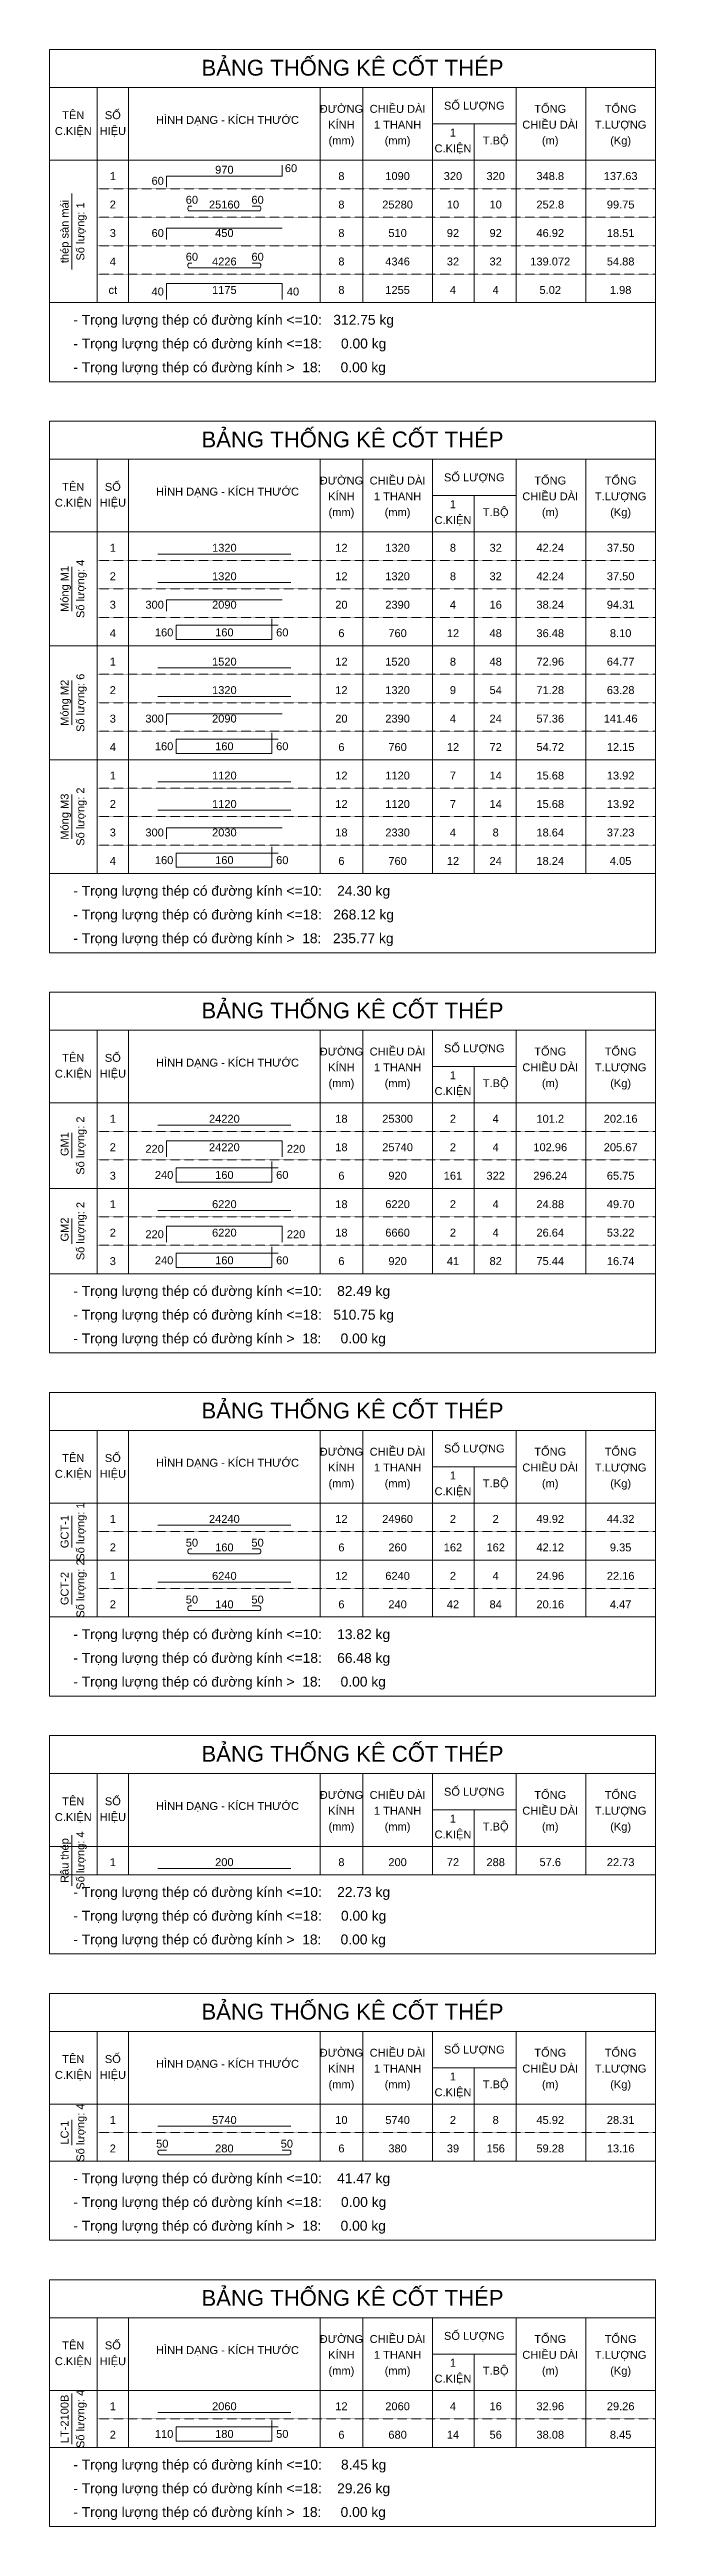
# Model space of a CAD drawing. Header units: inches. Extents: x 0 to 9575, y -428300 to -373800.
# Drawn here: x 0 to 9575, y -428300 to -389150 of the extents above; entities that cross this region are included whole.
import ezdxf
from ezdxf.enums import TextEntityAlignment as Align

# ---------------------------------------------------------------- set-up
doc = ezdxf.new("R2010")
doc.units = ezdxf.units.IN
doc.header["$MEASUREMENT"] = 0
doc.linetypes.add('HIDDENX2', pattern=[0.75, 0.5, -0.25])
for name, color, linetype, lineweight in [('Bao', 2, 'Continuous', 0), ('NetMo', 9, 'HIDDENX2', 0), ('Steel', 4, 'Continuous', 0), ('Text', 2, 'Continuous', 0), ('TextThep', 7, 'Continuous', 0)]:
    doc.layers.add(name, color=color, linetype=linetype, lineweight=lineweight)
doc.styles.add('Hoa', font='micross.ttf')
doc.styles.add('Thuong', font='micross.ttf')

msp = doc.modelspace()

# ---------------------------------------------------------------- texts
at = {"layer": 'Text', "color": 4, "style": 'Hoa'}
for p in [(4787.5, -389562.5), (4787.5, -395437.5), (4787.5, -404462.5), (4787.5, -410787.5), (4787.5, -416212.5), (4787.5, -420287.5), (4787.5, -424812.5)]:
    msp.add_text('BẢNG THỐNG KÊ CỐT THÉP', height=250, dxfattribs=at).set_placement(p, align=Align.CENTER)
at = {"layer": 'Text'}
for s, style, p in [('TÊN', 'Hoa', (375, -390250)), ('SỐ', 'Hoa', (1000, -390250)), ('HÌNH DẠNG - KÍCH THƯỚC', 'Hoa', (2812.5, -390325)), ('ĐƯỜNG', 'Hoa', (4612.5, -390150)), ('KÍNH', 'Hoa', (4612.5, -390400)), ('CHIỀU DÀI', 'Hoa', (5500, -390150)), ('1 THANH', 'Hoa', (5500, -390400)), ('SỐ LƯỢNG', 'Hoa', (6712.5, -390100)), ('CHIỀU DÀI', 'Hoa', (7912.5, -390400)), ('TỔNG', 'Hoa', (7912.5, -390150)), ('T.LƯỢNG', 'Hoa', (9025, -390400)), ('TỔNG', 'Hoa', (9025, -390150)), ('C.KIỆN', 'Hoa', (375, -390500)), ('HIỆU', 'Hoa', (1000, -390500)), ('(mm)', 'Thuong', (4612.5, -390650)), ('(mm)', 'Thuong', (5500, -390650)), ('C.KIỆN', 'Hoa', (6375, -390775)), ('1', 'Hoa', (6375, -390525)), ('T.BỘ', 'Hoa', (7050, -390650)), ('(m)', 'Thuong', (7912.5, -390650)), ('(Kg)', 'Thuong', (9025, -390650)), ('TÊN', 'Hoa', (375, -396125)), ('SỐ', 'Hoa', (1000, -396125)), ('HÌNH DẠNG - KÍCH THƯỚC', 'Hoa', (2812.5, -396200)), ('ĐƯỜNG', 'Hoa', (4612.5, -396025)), ('KÍNH', 'Hoa', (4612.5, -396275)), ('CHIỀU DÀI', 'Hoa', (5500, -396025)), ('1 THANH', 'Hoa', (5500, -396275)), ('SỐ LƯỢNG', 'Hoa', (6712.5, -395975)), ('CHIỀU DÀI', 'Hoa', (7912.5, -396275)), ('TỔNG', 'Hoa', (7912.5, -396025)), ('T.LƯỢNG', 'Hoa', (9025, -396275)), ('TỔNG', 'Hoa', (9025, -396025)), ('C.KIỆN', 'Hoa', (375, -396375)), ('HIỆU', 'Hoa', (1000, -396375)), ('(mm)', 'Thuong', (4612.5, -396525)), ('(mm)', 'Thuong', (5500, -396525)), ('C.KIỆN', 'Hoa', (6375, -396650)), ('1', 'Hoa', (6375, -396400)), ('T.BỘ', 'Hoa', (7050, -396525)), ('(m)', 'Thuong', (7912.5, -396525)), ('(Kg)', 'Thuong', (9025, -396525)), ('TÊN', 'Hoa', (375, -405150)), ('SỐ', 'Hoa', (1000, -405150)), ('HÌNH DẠNG - KÍCH THƯỚC', 'Hoa', (2812.5, -405225)), ('ĐƯỜNG', 'Hoa', (4612.5, -405050)), ('KÍNH', 'Hoa', (4612.5, -405300)), ('CHIỀU DÀI', 'Hoa', (5500, -405050)), ('1 THANH', 'Hoa', (5500, -405300)), ('SỐ LƯỢNG', 'Hoa', (6712.5, -405000)), ('CHIỀU DÀI', 'Hoa', (7912.5, -405300)), ('TỔNG', 'Hoa', (7912.5, -405050)), ('T.LƯỢNG', 'Hoa', (9025, -405300)), ('TỔNG', 'Hoa', (9025, -405050)), ('C.KIỆN', 'Hoa', (375, -405400)), ('HIỆU', 'Hoa', (1000, -405400)), ('(mm)', 'Thuong', (4612.5, -405550)), ('(mm)', 'Thuong', (5500, -405550)), ('C.KIỆN', 'Hoa', (6375, -405675)), ('1', 'Hoa', (6375, -405425)), ('T.BỘ', 'Hoa', (7050, -405550)), ('(m)', 'Thuong', (7912.5, -405550)), ('(Kg)', 'Thuong', (9025, -405550)), ('TÊN', 'Hoa', (375, -411475)), ('SỐ', 'Hoa', (1000, -411475)), ('HÌNH DẠNG - KÍCH THƯỚC', 'Hoa', (2812.5, -411550)), ('ĐƯỜNG', 'Hoa', (4612.5, -411375)), ('CHIỀU DÀI', 'Hoa', (5500, -411375)), ('SỐ LƯỢNG', 'Hoa', (6712.5, -411325)), ('CHIỀU DÀI', 'Hoa', (7912.5, -411625)), ('TỔNG', 'Hoa', (7912.5, -411375)), ('TỔNG', 'Hoa', (9025, -411375)), ('C.KIỆN', 'Hoa', (375, -411725)), ('HIỆU', 'Hoa', (1000, -411725)), ('KÍNH', 'Hoa', (4612.5, -411625)), ('(mm)', 'Thuong', (4612.5, -411875)), ('1 THANH', 'Hoa', (5500, -411625)), ('(mm)', 'Thuong', (5500, -411875)), ('C.KIỆN', 'Hoa', (6375, -412000)), ('1', 'Hoa', (6375, -411750)), ('T.BỘ', 'Hoa', (7050, -411875)), ('(m)', 'Thuong', (7912.5, -411875)), ('T.LƯỢNG', 'Hoa', (9025, -411625)), ('(Kg)', 'Thuong', (9025, -411875)), ('TÊN', 'Hoa', (375, -416900)), ('SỐ', 'Hoa', (1000, -416900)), ('HÌNH DẠNG - KÍCH THƯỚC', 'Hoa', (2812.5, -416975)), ('ĐƯỜNG', 'Hoa', (4612.5, -416800)), ('KÍNH', 'Hoa', (4612.5, -417050)), ('CHIỀU DÀI', 'Hoa', (5500, -416800)), ('1 THANH', 'Hoa', (5500, -417050)), ('SỐ LƯỢNG', 'Hoa', (6712.5, -416750)), ('CHIỀU DÀI', 'Hoa', (7912.5, -417050)), ('TỔNG', 'Hoa', (7912.5, -416800)), ('T.LƯỢNG', 'Hoa', (9025, -417050)), ('TỔNG', 'Hoa', (9025, -416800)), ('C.KIỆN', 'Hoa', (375, -417150)), ('HIỆU', 'Hoa', (1000, -417150)), ('(mm)', 'Thuong', (4612.5, -417300)), ('(mm)', 'Thuong', (5500, -417300)), ('C.KIỆN', 'Hoa', (6375, -417425)), ('1', 'Hoa', (6375, -417175)), ('T.BỘ', 'Hoa', (7050, -417300)), ('(m)', 'Thuong', (7912.5, -417300)), ('(Kg)', 'Thuong', (9025, -417300)), ('TÊN', 'Hoa', (375, -420975)), ('SỐ', 'Hoa', (1000, -420975)), ('ĐƯỜNG', 'Hoa', (4612.5, -420875)), ('CHIỀU DÀI', 'Hoa', (5500, -420875)), ('SỐ LƯỢNG', 'Hoa', (6712.5, -420825)), ('TỔNG', 'Hoa', (7912.5, -420875)), ('TỔNG', 'Hoa', (9025, -420875)), ('C.KIỆN', 'Hoa', (375, -421225)), ('HIỆU', 'Hoa', (1000, -421225)), ('HÌNH DẠNG - KÍCH THƯỚC', 'Hoa', (2812.5, -421050)), ('KÍNH', 'Hoa', (4612.5, -421125)), ('(mm)', 'Thuong', (4612.5, -421375)), ('1 THANH', 'Hoa', (5500, -421125)), ('(mm)', 'Thuong', (5500, -421375)), ('1', 'Hoa', (6375, -421250)), ('T.BỘ', 'Hoa', (7050, -421375)), ('CHIỀU DÀI', 'Hoa', (7912.5, -421125)), ('(m)', 'Thuong', (7912.5, -421375)), ('T.LƯỢNG', 'Hoa', (9025, -421125)), ('(Kg)', 'Thuong', (9025, -421375)), ('C.KIỆN', 'Hoa', (6375, -421500)), ('TÊN', 'Hoa', (375, -425500)), ('SỐ', 'Hoa', (1000, -425500)), ('HÌNH DẠNG - KÍCH THƯỚC', 'Hoa', (2812.5, -425575)), ('ĐƯỜNG', 'Hoa', (4612.5, -425400)), ('KÍNH', 'Hoa', (4612.5, -425650)), ('CHIỀU DÀI', 'Hoa', (5500, -425400)), ('1 THANH', 'Hoa', (5500, -425650)), ('SỐ LƯỢNG', 'Hoa', (6712.5, -425350)), ('CHIỀU DÀI', 'Hoa', (7912.5, -425650)), ('TỔNG', 'Hoa', (7912.5, -425400)), ('T.LƯỢNG', 'Hoa', (9025, -425650)), ('TỔNG', 'Hoa', (9025, -425400)), ('C.KIỆN', 'Hoa', (375, -425750)), ('HIỆU', 'Hoa', (1000, -425750)), ('(mm)', 'Thuong', (4612.5, -425900)), ('(mm)', 'Thuong', (5500, -425900)), ('C.KIỆN', 'Hoa', (6375, -426025)), ('1', 'Hoa', (6375, -425775)), ('T.BỘ', 'Hoa', (7050, -425900)), ('(m)', 'Thuong', (7912.5, -425900)), ('(Kg)', 'Thuong', (9025, -425900))]:
    msp.add_text(s, height=125, dxfattribs=dict(at, style=style)).set_placement(p, align=Align.CENTER)
at = {"layer": 'Text', "style": 'Hoa'}
for s, p in [('thép sàn mái', (300, -392025)), ('Số lượng: 1', (550, -392025)), ('Móng M1', (300, -397675)), ('Số lượng: 4', (550, -397675)), ('Móng M2', (300, -399475)), ('Số lượng: 6', (550, -399475)), ('Số lượng: 2', (550, -401275)), ('Móng M3', (300, -401275)), (' GM1', (300, -406475)), ('Số lượng: 2', (550, -406475)), ('Số lượng: 2', (550, -407825)), (' GM2', (300, -407825)), ('Số lượng: 1', (550, -412575)), ('GCT-1', (300, -412575)), ('Số lượng: 2', (550, -413475)), ('GCT-2', (300, -413475)), ('Số lượng: 4', (550, -417775)), ('Râu thép', (300, -417775)), ('Số lượng: 4', (550, -422075)), ('LC-1', (300, -422075)), ('LT-2100B', (300, -426600)), ('Số lượng: 4', (550, -426600))]:
    msp.add_text(s, height=125, rotation=90.00021, dxfattribs=at).set_placement(p, align=Align.CENTER)
for s, p in [('- Trọng lượng thép có đường kính <=10:   312.75 kg', (375, -393500)), ('- Trọng lượng thép có đường kính <=18:     0.00 kg', (375, -393875)), ('- Trọng lượng thép có đường kính >  18:     0.00 kg', (375, -394250)), ('- Trọng lượng thép có đường kính <=10:    24.30 kg', (375, -402525)), ('- Trọng lượng thép có đường kính <=18:   268.12 kg', (375, -402900)), ('- Trọng lượng thép có đường kính >  18:   235.77 kg', (375, -403275)), ('- Trọng lượng thép có đường kính <=10:    82.49 kg', (375, -408850)), ('- Trọng lượng thép có đường kính <=18:   510.75 kg', (375, -409225)), ('- Trọng lượng thép có đường kính >  18:     0.00 kg', (375, -409600)), ('- Trọng lượng thép có đường kính <=10:    13.82 kg', (375, -414275)), ('- Trọng lượng thép có đường kính <=18:    66.48 kg', (375, -414650)), ('- Trọng lượng thép có đường kính >  18:     0.00 kg', (375, -415025)), ('- Trọng lượng thép có đường kính <=10:    22.73 kg', (375, -418350)), ('- Trọng lượng thép có đường kính <=18:     0.00 kg', (375, -418725)), ('- Trọng lượng thép có đường kính >  18:     0.00 kg', (375, -419100)), ('- Trọng lượng thép có đường kính <=10:    41.47 kg', (375, -422875)), ('- Trọng lượng thép có đường kính <=18:     0.00 kg', (375, -423250)), ('- Trọng lượng thép có đường kính >  18:     0.00 kg', (375, -423625)), ('- Trọng lượng thép có đường kính <=10:     8.45 kg', (375, -427400)), ('- Trọng lượng thép có đường kính <=18:    29.26 kg', (375, -427775)), ('- Trọng lượng thép có đường kính >  18:     0.00 kg', (375, -428150))]:
    msp.add_text(s, height=156.25, dxfattribs=at).set_placement(p)
at = {"layer": 'TextThep', "style": 'Hoa'}
for s, p in [('1', (1000, -391250)), ('970', (2762.5, -391150)), ('8', (4612.5, -391250)), ('60', (2250, -391625)), ('60', (3287.5, -391625)), ('2', (1000, -391700)), ('25160', (2762.5, -391700)), ('8', (4612.5, -391700)), ('3', (1000, -392150)), ('450', (2762.5, -392150)), ('8', (4612.5, -392150)), ('4', (1000, -392600)), ('60', (2250, -392525)), ('4226', (2762.5, -392600)), ('60', (3287.5, -392525)), ('8', (4612.5, -392600)), ('ct', (1000, -393050)), ('1175', (2762.5, -393050)), ('8', (4612.5, -393050)), ('1', (1000, -397125)), ('1320', (2762.5, -397125)), ('12', (4612.5, -397125)), ('1320', (5500, -397125)), ('8', (6375, -397125)), ('32', (7050, -397125)), ('42.24', (7912.5, -397125)), ('37.50', (9025, -397125)), ('2', (1000, -397575)), ('1320', (2762.5, -397575)), ('12', (4612.5, -397575)), ('1320', (5500, -397575)), ('8', (6375, -397575)), ('32', (7050, -397575)), ('42.24', (7912.5, -397575)), ('37.50', (9025, -397575)), ('3', (1000, -398025)), ('2090', (2762.5, -398025)), ('20', (4612.5, -398025)), ('4', (1000, -398475)), ('160', (2762.5, -398462.5)), ('6', (4612.5, -398475)), ('1', (1000, -398925)), ('1520', (2762.5, -398925)), ('12', (4612.5, -398925)), ('1520', (5500, -398925)), ('8', (6375, -398925)), ('48', (7050, -398925)), ('72.96', (7912.5, -398925)), ('64.77', (9025, -398925)), ('2', (1000, -399375)), ('1320', (2762.5, -399375)), ('12', (4612.5, -399375)), ('1320', (5500, -399375)), ('9', (6375, -399375)), ('54', (7050, -399375)), ('71.28', (7912.5, -399375)), ('63.28', (9025, -399375)), ('3', (1000, -399825)), ('2090', (2762.5, -399825)), ('20', (4612.5, -399825)), ('4', (1000, -400275)), ('160', (2762.5, -400262.5)), ('6', (4612.5, -400275)), ('1', (1000, -400725)), ('1120', (2762.5, -400725)), ('12', (4612.5, -400725)), ('1120', (5500, -400725)), ('7', (6375, -400725)), ('14', (7050, -400725)), ('15.68', (7912.5, -400725)), ('13.92', (9025, -400725)), ('2', (1000, -401175)), ('1120', (2762.5, -401175)), ('12', (4612.5, -401175)), ('1120', (5500, -401175)), ('7', (6375, -401175)), ('14', (7050, -401175)), ('15.68', (7912.5, -401175)), ('13.92', (9025, -401175)), ('3', (1000, -401625)), ('2030', (2762.5, -401625)), ('18', (4612.5, -401625)), ('4', (1000, -402075)), ('160', (2762.5, -402062.5)), ('6', (4612.5, -402075)), ('1', (1000, -406150)), ('24220', (2762.5, -406150)), ('18', (4612.5, -406150)), ('25300', (5500, -406150)), ('2', (6375, -406150)), ('4', (7050, -406150)), ('101.2', (7912.5, -406150)), ('202.16', (9025, -406150)), ('2', (1000, -406600)), ('24220', (2762.5, -406600)), ('18', (4612.5, -406600)), ('3', (1000, -407050)), ('160', (2762.5, -407037.5)), ('6', (4612.5, -407050)), ('1', (1000, -407500)), ('6220', (2762.5, -407500)), ('18', (4612.5, -407500)), ('6220', (5500, -407500)), ('2', (6375, -407500)), ('4', (7050, -407500)), ('24.88', (7912.5, -407500)), ('49.70', (9025, -407500)), ('2', (1000, -407950)), ('6220', (2762.5, -407950)), ('18', (4612.5, -407950)), ('3', (1000, -408400)), ('160', (2762.5, -408387.5)), ('6', (4612.5, -408400)), ('1', (1000, -412475)), ('24240', (2762.5, -412475)), ('12', (4612.5, -412475)), ('24960', (5500, -412475)), ('2', (6375, -412475)), ('2', (7050, -412475)), ('49.92', (7912.5, -412475)), ('44.32', (9025, -412475)), ('2', (1000, -412925)), ('50', (2250, -412850)), ('160', (2762.5, -412925)), ('50', (3287.5, -412850)), ('6', (4612.5, -412925)), ('1', (1000, -413375)), ('6240', (2762.5, -413375)), ('12', (4612.5, -413375)), ('6240', (5500, -413375)), ('2', (6375, -413375)), ('4', (7050, -413375)), ('24.96', (7912.5, -413375)), ('22.16', (9025, -413375)), ('2', (1000, -413825)), ('50', (2250, -413750)), ('140', (2762.5, -413825)), ('50', (3287.5, -413750)), ('6', (4612.5, -413825)), ('1', (1000, -417900)), ('200', (2762.5, -417900)), ('8', (4612.5, -417900)), ('200', (5500, -417900)), ('72', (6375, -417900)), ('288', (7050, -417900)), ('57.6', (7912.5, -417900)), ('22.73', (9025, -417900)), ('1', (1000, -421975)), ('5740', (2762.5, -421975)), ('10', (4612.5, -421975)), ('5740', (5500, -421975)), ('2', (6375, -421975)), ('8', (7050, -421975)), ('45.92', (7912.5, -421975)), ('28.31', (9025, -421975)), ('2', (1000, -422425)), ('50', (1781.2, -422350)), ('280', (2762.5, -422425)), ('50', (3750, -422350)), ('6', (4612.5, -422425)), ('1', (1000, -426500)), ('2060', (2762.5, -426500)), ('12', (4612.5, -426500)), ('2060', (5500, -426500)), ('4', (6375, -426500)), ('16', (7050, -426500)), ('32.96', (7912.5, -426500)), ('29.26', (9025, -426500)), ('2', (1000, -426950)), ('180', (2762.5, -426937.5)), ('6', (4612.5, -426950))]:
    msp.add_text(s, height=125, dxfattribs=at).set_placement(p, align=Align.BOTTOM_CENTER)
for s, p in [('60', (3718.8, -391125)), ('40', (3750, -393075)), ('60', (3581.2, -398462.5)), ('60', (3581.2, -400262.5)), ('60', (3581.2, -402062.5)), ('220', (3750, -406625)), ('60', (3581.2, -407037.5)), ('220', (3750, -407975)), ('60', (3581.2, -408387.5)), ('50', (3581.2, -426937.5))]:
    msp.add_text(s, height=125, dxfattribs=at).set_placement(p, align=Align.BOTTOM_LEFT)
at = {"layer": 'TextThep', "color": 7, "style": 'Hoa'}
for s, p in [('1090', (5500, -391250)), ('320', (6375, -391250)), ('320', (7050, -391250)), ('348.8', (7912.5, -391250)), ('137.63', (9025, -391250)), ('25280', (5500, -391700)), ('10', (6375, -391700)), ('10', (7050, -391700)), ('252.8', (7912.5, -391700)), ('99.75', (9025, -391700)), ('510', (5500, -392150)), ('92', (6375, -392150)), ('92', (7050, -392150)), ('46.92', (7912.5, -392150)), ('18.51', (9025, -392150)), ('4346', (5500, -392600)), ('32', (6375, -392600)), ('32', (7050, -392600)), ('139.072', (7912.5, -392600)), ('54.88', (9025, -392600)), ('1255', (5500, -393050)), ('4', (6375, -393050)), ('4', (7050, -393050)), ('5.02', (7912.5, -393050)), ('1.98', (9025, -393050)), ('2390', (5500, -398025)), ('4', (6375, -398025)), ('16', (7050, -398025)), ('38.24', (7912.5, -398025)), ('94.31', (9025, -398025)), ('760', (5500, -398475)), ('12', (6375, -398475)), ('48', (7050, -398475)), ('36.48', (7912.5, -398475)), ('8.10', (9025, -398475)), ('2390', (5500, -399825)), ('4', (6375, -399825)), ('24', (7050, -399825)), ('57.36', (7912.5, -399825)), ('141.46', (9025, -399825)), ('760', (5500, -400275)), ('12', (6375, -400275)), ('72', (7050, -400275)), ('54.72', (7912.5, -400275)), ('12.15', (9025, -400275)), ('2330', (5500, -401625)), ('4', (6375, -401625)), ('8', (7050, -401625)), ('18.64', (7912.5, -401625)), ('37.23', (9025, -401625)), ('760', (5500, -402075)), ('12', (6375, -402075)), ('24', (7050, -402075)), ('18.24', (7912.5, -402075)), ('4.05', (9025, -402075)), ('25740', (5500, -406600)), ('2', (6375, -406600)), ('4', (7050, -406600)), ('102.96', (7912.5, -406600)), ('205.67', (9025, -406600)), ('920', (5500, -407050)), ('161', (6375, -407050)), ('322', (7050, -407050)), ('296.24', (7912.5, -407050)), ('65.75', (9025, -407050)), ('6660', (5500, -407950)), ('2', (6375, -407950)), ('4', (7050, -407950)), ('26.64', (7912.5, -407950)), ('53.22', (9025, -407950)), ('920', (5500, -408400)), ('41', (6375, -408400)), ('82', (7050, -408400)), ('75.44', (7912.5, -408400)), ('16.74', (9025, -408400)), ('260', (5500, -412925)), ('162', (6375, -412925)), ('162', (7050, -412925)), ('42.12', (7912.5, -412925)), ('9.35', (9025, -412925)), ('240', (5500, -413825)), ('42', (6375, -413825)), ('84', (7050, -413825)), ('20.16', (7912.5, -413825)), ('4.47', (9025, -413825)), ('380', (5500, -422425)), ('39', (6375, -422425)), ('156', (7050, -422425)), ('59.28', (7912.5, -422425)), ('13.16', (9025, -422425)), ('680', (5500, -426950)), ('14', (6375, -426950)), ('56', (7050, -426950)), ('38.08', (7912.5, -426950)), ('8.45', (9025, -426950))]:
    msp.add_text(s, height=125, dxfattribs=at).set_placement(p, align=Align.BOTTOM_CENTER)
at = {"layer": 'TextThep', "style": 'Hoa'}
for s, p in [('60', (1806.2, -391325)), ('60', (1806.2, -392150)), ('40', (1806.2, -393075)), ('300', (1806.2, -398025)), ('160', (1956.2, -398462.5)), ('300', (1806.2, -399825)), ('160', (1956.2, -400262.5)), ('300', (1806.2, -401625)), ('160', (1956.2, -402062.5)), ('220', (1806.2, -406625)), ('240', (1956.2, -407037.5)), ('220', (1806.2, -407975)), ('240', (1956.2, -408387.5)), ('110', (1956.2, -426937.5))]:
    msp.add_text(s, height=125, dxfattribs=at).set_placement(p, align=Align.BOTTOM_RIGHT)

# ---------------------------------------------------------------- linework, layer by layer
at = {"layer": 'Bao'}
for p, q in [((0, -389150), (9575, -389150)), ((0, -389150), (0, -394400)), ((9575, -389150), (9575, -394400)), ((0, -389750), (9575, -389750)), ((750, -389750), (750, -393150)), ((1250, -389750), (1250, -393150)), ((4275, -389750), (4275, -393150)), ((4950, -389750), (4950, -393150)), ((6050, -389750), (6050, -393150)), ((7375, -389750), (7375, -393150)), ((8475, -389750), (8475, -393150)), ((6050, -390325), (7375, -390325)), ((6712.5, -390325), (6712.5, -393150)), ((0, -390900), (9575, -390900)), ((0, -395025), (9575, -395025)), ((0, -395025), (0, -403425)), ((9575, -395025), (9575, -403425)), ((0, -395625), (9575, -395625)), ((750, -395625), (750, -402175)), ((1250, -395625), (1250, -402175)), ((4275, -395625), (4275, -402175)), ((4950, -395625), (4950, -402175)), ((6050, -395625), (6050, -402175)), ((7375, -395625), (7375, -402175)), ((8475, -395625), (8475, -402175)), ((6050, -396200), (7375, -396200)), ((6712.5, -396200), (6712.5, -402175)), ((0, -396775), (9575, -396775)), ((0, -404050), (9575, -404050)), ((0, -404050), (0, -409750)), ((9575, -404050), (9575, -409750)), ((0, -404650), (9575, -404650)), ((750, -404650), (750, -408500)), ((1250, -404650), (1250, -408500)), ((4275, -404650), (4275, -408500)), ((4950, -404650), (4950, -408500)), ((6050, -404650), (6050, -408500)), ((7375, -404650), (7375, -408500)), ((8475, -404650), (8475, -408500)), ((6050, -405225), (7375, -405225)), ((6712.5, -405225), (6712.5, -408500)), ((0, -405800), (9575, -405800)), ((0, -410375), (9575, -410375)), ((0, -410375), (0, -415175)), ((9575, -410375), (9575, -415175)), ((0, -410975), (9575, -410975)), ((750, -410975), (750, -413925)), ((1250, -410975), (1250, -413925)), ((4275, -410975), (4275, -413925)), ((4950, -410975), (4950, -413925)), ((6050, -410975), (6050, -413925)), ((7375, -410975), (7375, -413925)), ((8475, -410975), (8475, -413925)), ((6050, -411550), (7375, -411550)), ((6712.5, -411550), (6712.5, -413925)), ((0, -412125), (9575, -412125)), ((0, -415800), (9575, -415800)), ((0, -415800), (0, -419250)), ((9575, -415800), (9575, -419250)), ((0, -416400), (9575, -416400)), ((750, -416400), (750, -418000)), ((1250, -416400), (1250, -418000)), ((4275, -416400), (4275, -418000)), ((4950, -416400), (4950, -418000)), ((6050, -416400), (6050, -418000)), ((7375, -416400), (7375, -418000)), ((8475, -416400), (8475, -418000)), ((6050, -416975), (7375, -416975)), ((6712.5, -416975), (6712.5, -418000)), ((0, -417550), (9575, -417550)), ((0, -419875), (9575, -419875)), ((0, -419875), (0, -423775)), ((9575, -419875), (9575, -423775)), ((0, -420475), (9575, -420475)), ((750, -420475), (750, -422525)), ((1250, -420475), (1250, -422525)), ((4275, -420475), (4275, -422525)), ((4950, -420475), (4950, -422525)), ((6050, -420475), (6050, -422525)), ((7375, -420475), (7375, -422525)), ((8475, -420475), (8475, -422525)), ((6050, -421050), (7375, -421050)), ((6712.5, -421050), (6712.5, -422525)), ((0, -421625), (9575, -421625)), ((0, -424400), (9575, -424400)), ((0, -424400), (0, -428300)), ((9575, -424400), (9575, -428300)), ((0, -425000), (9575, -425000)), ((750, -425000), (750, -427050)), ((1250, -425000), (1250, -427050)), ((4275, -425000), (4275, -427050)), ((4950, -425000), (4950, -427050)), ((6050, -425000), (6050, -427050)), ((7375, -425000), (7375, -427050)), ((8475, -425000), (8475, -427050)), ((6050, -425575), (7375, -425575)), ((6712.5, -425575), (6712.5, -427050)), ((0, -426150), (9575, -426150))]:
    msp.add_line(p, q, dxfattribs=at)
at = {"layer": 'NetMo'}
for p, q in [((750, -391350), (9575, -391350)), ((750, -391800), (9575, -391800)), ((750, -392250), (9575, -392250)), ((750, -392700), (9575, -392700)), ((750, -393150), (9575, -393150)), ((750, -397225), (9575, -397225)), ((750, -397675), (9575, -397675)), ((750, -398125), (9575, -398125)), ((750, -398575), (9575, -398575)), ((750, -399025), (9575, -399025)), ((750, -399475), (9575, -399475)), ((750, -399925), (9575, -399925)), ((750, -400375), (9575, -400375)), ((750, -400825), (9575, -400825)), ((750, -401275), (9575, -401275)), ((750, -401725), (9575, -401725)), ((750, -402175), (9575, -402175)), ((750, -406250), (9575, -406250)), ((750, -406700), (9575, -406700)), ((750, -407150), (9575, -407150)), ((750, -407600), (9575, -407600)), ((750, -408050), (9575, -408050)), ((750, -408500), (9575, -408500)), ((750, -412575), (9575, -412575)), ((750, -413025), (9575, -413025)), ((750, -413475), (9575, -413475)), ((750, -413925), (9575, -413925)), ((750, -418000), (9575, -418000)), ((750, -422075), (9575, -422075)), ((750, -422525), (9575, -422525)), ((750, -426600), (9575, -426600)), ((750, -427050), (9575, -427050))]:
    msp.add_line(p, q, dxfattribs=at)
at = {"layer": 'Steel'}
for points in [[(1850, -391325), (1850, -391150), (3675, -391150), (3675, -390975)], [(1850, -392150), (1850, -391975), (3675, -391975)], [(1850, -393100), (1850, -392850), (3675, -392850), (3675, -393100)], [(1712.5, -397125), (3812.5, -397125)], [(1712.5, -397575), (3812.5, -397575)], [(1850, -398025), (1850, -397850), (3675, -397850)], [(3612.5, -398250), (2000, -398250), (2000, -398475), (3512.5, -398475), (3512.5, -398150)], [(1712.5, -398925), (3812.5, -398925)], [(1712.5, -399375), (3812.5, -399375)], [(1850, -399825), (1850, -399650), (3675, -399650)], [(3612.5, -400050), (2000, -400050), (2000, -400275), (3512.5, -400275), (3512.5, -399950)], [(1712.5, -400725), (3812.5, -400725)], [(1712.5, -401175), (3812.5, -401175)], [(1850, -401625), (1850, -401450), (3675, -401450)], [(3612.5, -401850), (2000, -401850), (2000, -402075), (3512.5, -402075), (3512.5, -401750)], [(1712.5, -406150), (3812.5, -406150)], [(1850, -406650), (1850, -406400), (3675, -406400), (3675, -406650)], [(3612.5, -406825), (2000, -406825), (2000, -407050), (3512.5, -407050), (3512.5, -406725)], [(1712.5, -407500), (3812.5, -407500)], [(1850, -408000), (1850, -407750), (3675, -407750), (3675, -408000)], [(3612.5, -408175), (2000, -408175), (2000, -408400), (3512.5, -408400), (3512.5, -408075)], [(1712.5, -412475), (3812.5, -412475)], [(1712.5, -413375), (3812.5, -413375)], [(1712.5, -417900), (3812.5, -417900)], [(1712.5, -421975), (3812.5, -421975)], [(1712.5, -426500), (3812.5, -426500)], [(3612.5, -426725), (2000, -426725), (2000, -426950), (3512.5, -426950), (3512.5, -426625)]]:
    msp.add_lwpolyline(points, dxfattribs=at)
for points in [[(2250, -391625), (2212.5, -391625, 0.4142136), (2187.5, -391650), (2187.5, -391675, 0.4142136), (2212.5, -391700), (3312.5, -391700, 0.4142136), (3337.5, -391675), (3337.5, -391650, 0.4142136), (3312.5, -391625), (3200, -391625)], [(2250, -392525), (2212.5, -392525, 0.4142136), (2187.5, -392550), (2187.5, -392575, 0.4142136), (2212.5, -392600), (3312.5, -392600, 0.4142136), (3337.5, -392575), (3337.5, -392550, 0.4142136), (3312.5, -392525), (3200, -392525)], [(2250, -412850), (2212.5, -412850, 0.4142136), (2187.5, -412875), (2187.5, -412900, 0.4142136), (2212.5, -412925), (3312.5, -412925, 0.4142136), (3337.5, -412900), (3337.5, -412875, 0.4142136), (3312.5, -412850), (3200, -412850)], [(2250, -413750), (2212.5, -413750, 0.4142136), (2187.5, -413775), (2187.5, -413800, 0.4142136), (2212.5, -413825), (3312.5, -413825, 0.4142136), (3337.5, -413800), (3337.5, -413775, 0.4142136), (3312.5, -413750), (3200, -413750)], [(1850, -422350), (1737.5, -422350, 0.4142136), (1712.5, -422375), (1712.5, -422400, 0.4142136), (1737.5, -422425), (3787.5, -422425, 0.4142136), (3812.5, -422400), (3812.5, -422375, 0.4142136), (3787.5, -422350), (3675, -422350)]]:
    msp.add_lwpolyline(points, format="xyb", dxfattribs=at)
at = {"layer": 'Text'}
for p, q in [((350, -392625), (350, -391425)), ((0, -393150), (9575, -393150)), ((0, -393150), (9575, -393150)), ((0, -394400), (9575, -394400)), ((350, -398025), (350, -397325)), ((0, -398575), (9575, -398575)), ((350, -399825), (350, -399125)), ((0, -400375), (9575, -400375)), ((350, -401625), (350, -400925)), ((0, -402175), (9575, -402175)), ((0, -402175), (9575, -402175)), ((0, -403425), (9575, -403425)), ((350, -406675), (350, -406275)), ((0, -407150), (9575, -407150)), ((350, -408025), (350, -407625)), ((0, -408500), (9575, -408500)), ((0, -408500), (9575, -408500)), ((0, -409750), (9575, -409750)), ((350, -412825), (350, -412325)), ((0, -413025), (9575, -413025)), ((350, -413725), (350, -413225)), ((0, -413925), (9575, -413925)), ((0, -413925), (9575, -413925)), ((0, -415175), (9575, -415175)), ((350, -418175), (350, -417375)), ((0, -418000), (9575, -418000)), ((0, -418000), (9575, -418000)), ((0, -419250), (9575, -419250)), ((350, -422275), (350, -421875)), ((0, -422525), (9575, -422525)), ((0, -422525), (9575, -422525)), ((0, -423775), (9575, -423775)), ((350, -427000), (350, -426200)), ((0, -427050), (9575, -427050)), ((0, -427050), (9575, -427050)), ((0, -428300), (9575, -428300))]:
    msp.add_line(p, q, dxfattribs=at)

msp.set_redraw_order([(e.dxf.handle, doc.entitydb.next_handle()) for e in msp.query("TEXT MTEXT ATTDEF DIMENSION ARC_DIMENSION")])  # texts and dimensions are drawn at this point

doc.saveas('drawing.dxf')
